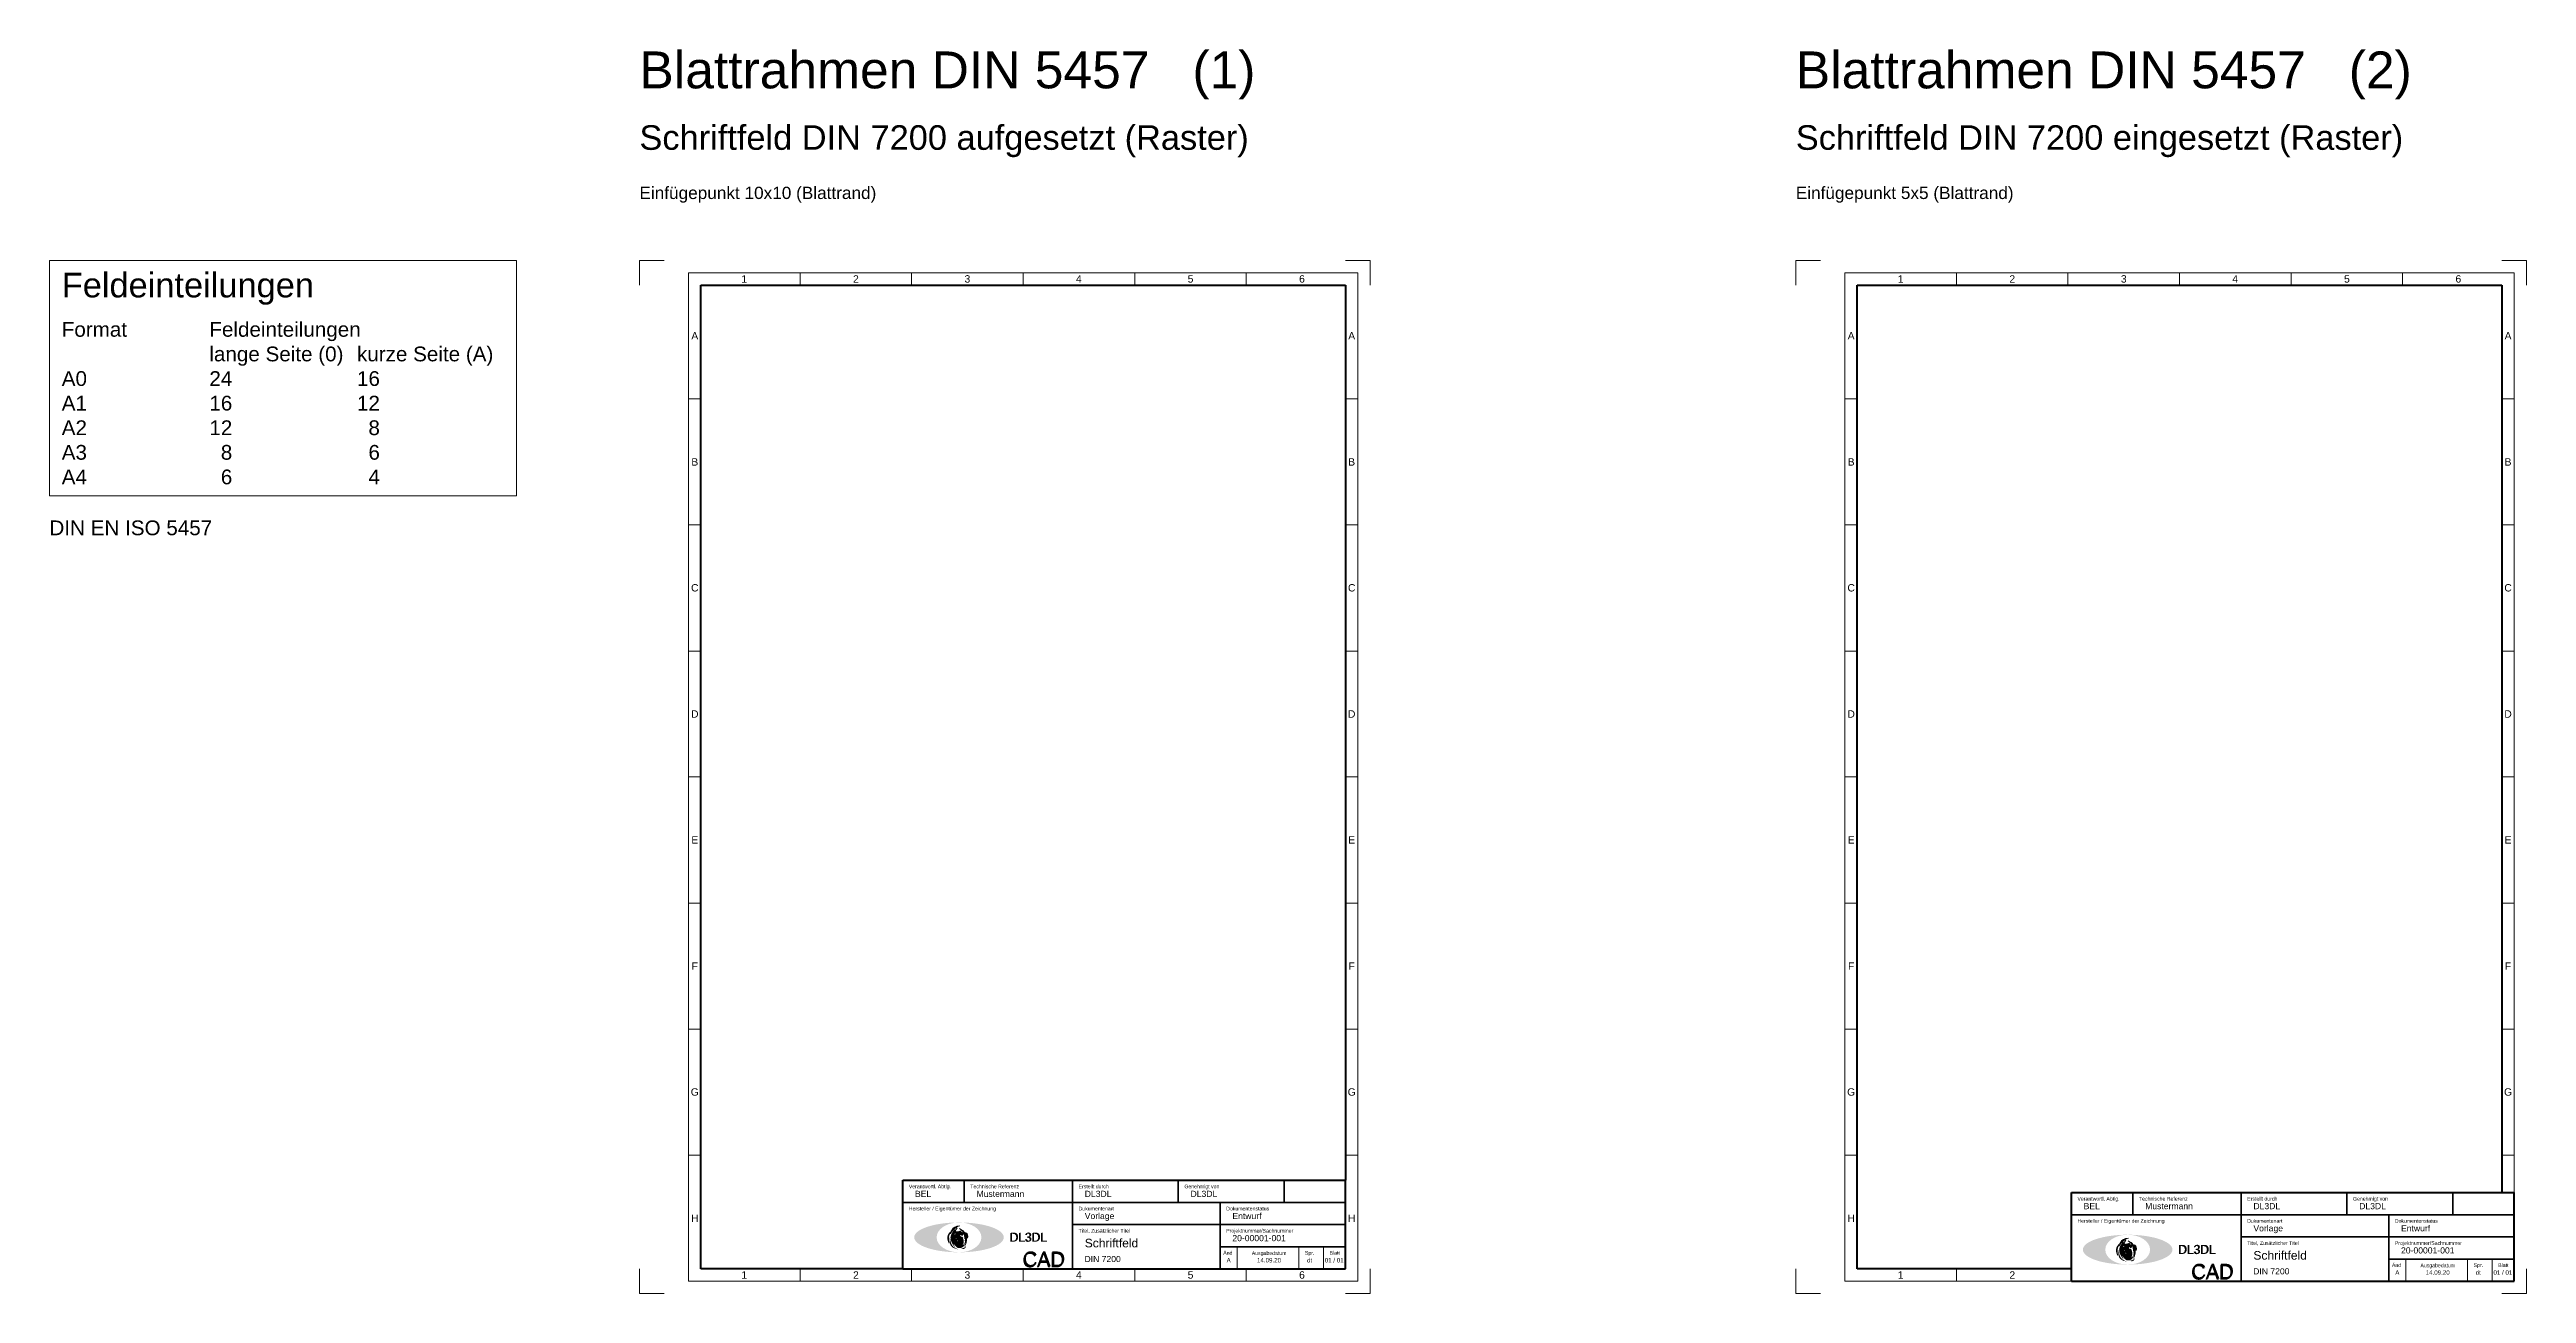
# Model space of a CAD drawing. Header units: millimetres. Extents: x 633 to 4785, y -1154 to 2521.
# Drawn here: x 633 to 1639, y -200 to 306 of the extents above; entities that cross this region are included whole.
import ezdxf
from ezdxf.enums import TextEntityAlignment as Align

# ---------------------------------------------------------------- set-up
doc = ezdxf.new("R2010")
doc.units = ezdxf.units.MM
doc.header["$LTSCALE"] = 5
doc.linetypes.add('AUSGEZOGEN', pattern=[0])
for name, color, linetype, lineweight, true_color in [('_Blattschnitt', 1, 'Continuous', 5, 0xff0000), ('_Legende', 7, 'Continuous', 5, 0x000000), ('_PK_0.18mm', 4, 'Continuous', 18, 0x00ffff), ('_PK_0.35mm', 4, 'Continuous', 35, 0x00ffff), ('_PK_0.70mm', 30, 'Continuous', 70, 0xff7f00), ('_PK_Text_ausgefüllt', 3, 'Continuous', 5, 0x00ff00), ('_PK_Text_Vorgabe', 1, 'Continuous', 5, 0xff0000), ('_Raster_0.18mm', 94, 'Continuous', 18, 0x008000), ('_Raster_1.00mm', 5, 'Continuous', 100, 0x0000ff), ('_Raster_Einteilung', 7, 'Continuous', 18, 0x000000), ('_Raster_txt', 7, 'Continuous', 5, 0x000000), ('pfoenix', 5, 'Continuous', 5, 0x0000ff)]:
    doc.layers.add(name, color=color, linetype=linetype, lineweight=lineweight, true_color=true_color)
for name, color, linetype, true_color in [('Logo', 5, 'Continuous', 0x0000ff), ('Logo Text', 1, 'Continuous', 0xff0000), ('Logo_a', 1, 'Continuous', 0xff0000), ('Logo_b', 30, 'Continuous', 0xff7f00), ('Logo_c', 12, 'Continuous', 0xaa0000)]:
    doc.layers.add(name, color=color, linetype=linetype, true_color=true_color)
doc.styles.add('textstyle1005', font='')
doc.styles.add('textstyle1006', font='')
doc.styles.add('textstyle1019', font='')
doc.styles.add('textstyle1020', font='')
doc.styles.add('textstyle1029', font='')
doc.styles.add('textstyle1030', font='')
doc.styles.add('textstyle1042', font='')
doc.styles.add('textstyle1043', font='')
doc.styles.add('textstyle1052', font='')
doc.styles.add('textstyle1053', font='')
doc.styles.add('textstyle1062', font='')
doc.styles.add('textstyle1063', font='')
doc.styles.add('textstyle1072', font='')
doc.styles.add('textstyle1073', font='')
doc.styles.add('textstyle1082', font='')
doc.styles.add('textstyle1083', font='')
doc.styles.add('textstyle1092', font='')
doc.styles.add('textstyle1093', font='')
doc.styles.add('textstyle1121', font='')
doc.styles.add('textstyle1122', font='')
doc.styles.add('textstyle1123', font='')
doc.styles.add('textstyle1124', font='')
doc.styles.add('textstyle1125', font='')
doc.styles.add('textstyle1126', font='')
doc.styles.add('textstyle1127', font='')
doc.styles.add('textstyle1128', font='')
doc.styles.add('textstyle1129', font='')
doc.styles.add('textstyle1130', font='')
doc.styles.add('textstyle1131', font='')
doc.styles.add('textstyle1132', font='')
doc.styles.add('textstyle1133', font='')
doc.styles.add('textstyle1134', font='')
doc.styles.add('textstyle1135', font='')
doc.styles.add('textstyle1136', font='')
doc.styles.add('textstyle1137', font='')
doc.styles.add('textstyle1138', font='')
doc.styles.add('textstyle1139', font='')
doc.styles.add('textstyle1140', font='')
doc.styles.add('textstyle213', font='')
doc.styles.add('textstyle216', font='')
doc.styles.add('textstyle219', font='')
doc.styles.add('textstyle222', font='')
doc.styles.add('textstyle225', font='')
doc.styles.add('textstyle228', font='')
doc.styles.add('textstyle231', font='')
doc.styles.add('textstyle234', font='')
doc.styles.add('textstyle237', font='')
doc.styles.add('textstyle240', font='')
doc.styles.add('textstyle600', font='')
doc.styles.add('textstyle605', font='')
doc.styles.add('textstyle608', font='')
doc.styles.add('textstyle611', font='')
doc.styles.add('textstyle614', font='')
doc.styles.add('textstyle617', font='')
doc.styles.add('textstyle620', font='')
doc.styles.add('textstyle623', font='')
doc.styles.add('textstyle640', font='')
doc.styles.add('textstyle645', font='')
doc.styles.add('textstyle648', font='')
doc.styles.add('textstyle653', font='')
doc.styles.add('textstyle654', font='')
doc.styles.add('textstyle663', font='')
doc.styles.add('textstyle664', font='')
doc.styles.add('textstyle688', font='')
doc.styles.add('textstyle689', font='')
doc.styles.add('textstyle692', font='')
doc.styles.add('textstyle694', font='')
doc.styles.add('textstyle695', font='')
doc.styles.add('textstyle696', font='')
doc.styles.add('textstyle724', font='')
doc.styles.add('textstyle725', font='')
doc.styles.add('textstyle726', font='')
doc.styles.add('textstyle727', font='')
doc.styles.add('textstyle728', font='')
doc.styles.add('textstyle729', font='')
doc.styles.add('textstyle730', font='')
doc.styles.add('textstyle731', font='')
doc.styles.add('textstyle732', font='')
doc.styles.add('textstyle733', font='')
doc.styles.add('textstyle734', font='')
doc.styles.add('textstyle735', font='')
doc.styles.add('textstyle736', font='')
doc.styles.add('textstyle737', font='')
doc.styles.add('textstyle738', font='')
doc.styles.add('textstyle739', font='')
doc.styles.add('textstyle740', font='')
doc.styles.add('textstyle741', font='')
doc.styles.add('textstyle742', font='')
doc.styles.add('textstyle743', font='')
doc.styles.add('textstyle744', font='')
doc.styles.add('textstyle745', font='')
doc.styles.add('textstyle746', font='')
doc.styles.add('textstyle747', font='')
doc.styles.add('textstyle748', font='')
doc.styles.add('textstyle749', font='')
doc.styles.add('textstyle750', font='')
doc.styles.add('textstyle751', font='')
doc.styles.add('textstyle752', font='')
doc.styles.add('textstyle753', font='')
doc.styles.add('textstyle754', font='')
doc.styles.add('textstyle779', font='')
doc.styles.add('textstyle780', font='')
doc.styles.add('textstyle791', font='')
doc.styles.add('textstyle792', font='')
doc.styles.add('textstyle801', font='')
doc.styles.add('textstyle802', font='')
doc.styles.add('textstyle813', font='')
doc.styles.add('textstyle814', font='')
doc.styles.add('textstyle824', font='')
doc.styles.add('textstyle825', font='')
doc.styles.add('textstyle837', font='')
doc.styles.add('textstyle838', font='')
doc.styles.add('textstyle857', font='')
doc.styles.add('textstyle858', font='')
doc.styles.add('textstyle869', font='')
doc.styles.add('textstyle870', font='')
doc.styles.add('textstyle881', font='')
doc.styles.add('textstyle882', font='')
doc.styles.add('textstyle887', font='')
doc.styles.add('textstyle888', font='')
doc.styles.add('textstyle897', font='')
doc.styles.add('textstyle898', font='')
doc.styles.add('textstyle907', font='')
doc.styles.add('textstyle908', font='')
doc.styles.add('textstyle917', font='')
doc.styles.add('textstyle918', font='')
doc.styles.add('textstyle927', font='')
doc.styles.add('textstyle928', font='')
doc.styles.add('textstyle937', font='')
doc.styles.add('textstyle938', font='')
doc.styles.add('textstyle951', font='')
doc.styles.add('textstyle952', font='')
doc.styles.add('textstyle971', font='')
doc.styles.add('textstyle972', font='')
doc.styles.add('textstyle984', font='')
doc.styles.add('textstyle985', font='')
doc.styles.add('textstyle995', font='')
doc.styles.add('textstyle996', font='')
doc.styles.get('textstyle1005').set_extended_font_data('Arial')
doc.styles.get('textstyle1006').set_extended_font_data('Arial')
doc.styles.get('textstyle1019').set_extended_font_data('URW Chancery L')
doc.styles.get('textstyle1020').set_extended_font_data('URW Chancery L')
doc.styles.get('textstyle1029').set_extended_font_data('URW Chancery L')
doc.styles.get('textstyle1030').set_extended_font_data('URW Chancery L')
doc.styles.get('textstyle1042').set_extended_font_data('Arial')
doc.styles.get('textstyle1043').set_extended_font_data('Arial')
doc.styles.get('textstyle1052').set_extended_font_data('Arial')
doc.styles.get('textstyle1053').set_extended_font_data('Arial')
doc.styles.get('textstyle1062').set_extended_font_data('Arial')
doc.styles.get('textstyle1063').set_extended_font_data('Arial')
doc.styles.get('textstyle1072').set_extended_font_data('Arial')
doc.styles.get('textstyle1073').set_extended_font_data('Arial')
doc.styles.get('textstyle1082').set_extended_font_data('Arial')
doc.styles.get('textstyle1083').set_extended_font_data('Arial')
doc.styles.get('textstyle1092').set_extended_font_data('Arial')
doc.styles.get('textstyle1093').set_extended_font_data('Arial')
doc.styles.get('textstyle1121').set_extended_font_data('Arial')
doc.styles.get('textstyle1122').set_extended_font_data('Arial')
doc.styles.get('textstyle1123').set_extended_font_data('Arial')
doc.styles.get('textstyle1124').set_extended_font_data('Arial')
doc.styles.get('textstyle1125').set_extended_font_data('Arial')
doc.styles.get('textstyle1126').set_extended_font_data('Arial')
doc.styles.get('textstyle1127').set_extended_font_data('Arial')
doc.styles.get('textstyle1128').set_extended_font_data('Arial')
doc.styles.get('textstyle1129').set_extended_font_data('Arial')
doc.styles.get('textstyle1130').set_extended_font_data('Arial')
doc.styles.get('textstyle1131').set_extended_font_data('Arial')
doc.styles.get('textstyle1132').set_extended_font_data('Arial')
doc.styles.get('textstyle1133').set_extended_font_data('Arial')
doc.styles.get('textstyle1134').set_extended_font_data('Arial')
doc.styles.get('textstyle1135').set_extended_font_data('Arial')
doc.styles.get('textstyle1136').set_extended_font_data('Arial')
doc.styles.get('textstyle1137').set_extended_font_data('Arial')
doc.styles.get('textstyle1138').set_extended_font_data('Arial')
doc.styles.get('textstyle1139').set_extended_font_data('Arial')
doc.styles.get('textstyle1140').set_extended_font_data('Arial')
doc.styles.get('textstyle213').set_extended_font_data('Arial')
doc.styles.get('textstyle216').set_extended_font_data('Arial')
doc.styles.get('textstyle219').set_extended_font_data('Arial')
doc.styles.get('textstyle222').set_extended_font_data('Arial')
doc.styles.get('textstyle225').set_extended_font_data('Arial')
doc.styles.get('textstyle228').set_extended_font_data('Arial')
doc.styles.get('textstyle231').set_extended_font_data('Arial')
doc.styles.get('textstyle234').set_extended_font_data('Arial')
doc.styles.get('textstyle237').set_extended_font_data('Arial')
doc.styles.get('textstyle240').set_extended_font_data('Arial')
doc.styles.get('textstyle600').set_extended_font_data('Arial')
doc.styles.get('textstyle605').set_extended_font_data('Arial')
doc.styles.get('textstyle608').set_extended_font_data('Arial')
doc.styles.get('textstyle611').set_extended_font_data('Arial')
doc.styles.get('textstyle614').set_extended_font_data('Arial')
doc.styles.get('textstyle617').set_extended_font_data('Arial')
doc.styles.get('textstyle620').set_extended_font_data('Arial')
doc.styles.get('textstyle623').set_extended_font_data('Arial')
doc.styles.get('textstyle640').set_extended_font_data('Arial')
doc.styles.get('textstyle645').set_extended_font_data('Arial')
doc.styles.get('textstyle648').set_extended_font_data('Arial')
doc.styles.get('textstyle653').set_extended_font_data('URW Chancery L')
doc.styles.get('textstyle654').set_extended_font_data('URW Chancery L')
doc.styles.get('textstyle663').set_extended_font_data('URW Chancery L')
doc.styles.get('textstyle664').set_extended_font_data('URW Chancery L')
doc.styles.get('textstyle688').set_extended_font_data('Arial')
doc.styles.get('textstyle689').set_extended_font_data('Arial')
doc.styles.get('textstyle692').set_extended_font_data('Arial')
doc.styles.get('textstyle694').set_extended_font_data('Arial')
doc.styles.get('textstyle695').set_extended_font_data('Arial')
doc.styles.get('textstyle696').set_extended_font_data('Arial')
doc.styles.get('textstyle724').set_extended_font_data('Arial')
doc.styles.get('textstyle725').set_extended_font_data('Arial')
doc.styles.get('textstyle726').set_extended_font_data('Arial')
doc.styles.get('textstyle727').set_extended_font_data('Arial')
doc.styles.get('textstyle728').set_extended_font_data('Arial')
doc.styles.get('textstyle729').set_extended_font_data('Arial')
doc.styles.get('textstyle730').set_extended_font_data('Arial')
doc.styles.get('textstyle731').set_extended_font_data('Arial')
doc.styles.get('textstyle732').set_extended_font_data('Arial')
doc.styles.get('textstyle733').set_extended_font_data('Arial')
doc.styles.get('textstyle734').set_extended_font_data('Arial')
doc.styles.get('textstyle735').set_extended_font_data('Arial')
doc.styles.get('textstyle736').set_extended_font_data('Arial')
doc.styles.get('textstyle737').set_extended_font_data('Arial')
doc.styles.get('textstyle738').set_extended_font_data('Arial')
doc.styles.get('textstyle739').set_extended_font_data('Arial')
doc.styles.get('textstyle740').set_extended_font_data('Arial')
doc.styles.get('textstyle741').set_extended_font_data('Arial')
doc.styles.get('textstyle742').set_extended_font_data('Arial')
doc.styles.get('textstyle743').set_extended_font_data('Arial')
doc.styles.get('textstyle744').set_extended_font_data('Arial')
doc.styles.get('textstyle745').set_extended_font_data('Arial')
doc.styles.get('textstyle746').set_extended_font_data('Arial')
doc.styles.get('textstyle747').set_extended_font_data('Arial')
doc.styles.get('textstyle748').set_extended_font_data('Arial')
doc.styles.get('textstyle749').set_extended_font_data('Arial')
doc.styles.get('textstyle750').set_extended_font_data('Arial')
doc.styles.get('textstyle751').set_extended_font_data('Arial')
doc.styles.get('textstyle752').set_extended_font_data('Arial')
doc.styles.get('textstyle753').set_extended_font_data('Arial')
doc.styles.get('textstyle754').set_extended_font_data('Arial')
doc.styles.get('textstyle779').set_extended_font_data('Arial')
doc.styles.get('textstyle780').set_extended_font_data('Arial')
doc.styles.get('textstyle791').set_extended_font_data('Arial')
doc.styles.get('textstyle792').set_extended_font_data('Arial')
doc.styles.get('textstyle801').set_extended_font_data('Arial')
doc.styles.get('textstyle802').set_extended_font_data('Arial')
doc.styles.get('textstyle813').set_extended_font_data('Arial')
doc.styles.get('textstyle814').set_extended_font_data('Arial')
doc.styles.get('textstyle824').set_extended_font_data('Arial')
doc.styles.get('textstyle825').set_extended_font_data('Arial')
doc.styles.get('textstyle837').set_extended_font_data('Arial')
doc.styles.get('textstyle838').set_extended_font_data('Arial')
doc.styles.get('textstyle857').set_extended_font_data('Arial')
doc.styles.get('textstyle858').set_extended_font_data('Arial')
doc.styles.get('textstyle869').set_extended_font_data('Arial')
doc.styles.get('textstyle870').set_extended_font_data('Arial')
doc.styles.get('textstyle881').set_extended_font_data('Arial')
doc.styles.get('textstyle882').set_extended_font_data('Arial')
doc.styles.get('textstyle887').set_extended_font_data('Arial')
doc.styles.get('textstyle888').set_extended_font_data('Arial')
doc.styles.get('textstyle897').set_extended_font_data('Arial')
doc.styles.get('textstyle898').set_extended_font_data('Arial')
doc.styles.get('textstyle907').set_extended_font_data('Arial')
doc.styles.get('textstyle908').set_extended_font_data('Arial')
doc.styles.get('textstyle917').set_extended_font_data('Arial')
doc.styles.get('textstyle918').set_extended_font_data('Arial')
doc.styles.get('textstyle927').set_extended_font_data('Arial')
doc.styles.get('textstyle928').set_extended_font_data('Arial')
doc.styles.get('textstyle937').set_extended_font_data('Arial')
doc.styles.get('textstyle938').set_extended_font_data('Arial')
doc.styles.get('textstyle951').set_extended_font_data('Arial')
doc.styles.get('textstyle952').set_extended_font_data('Arial')
doc.styles.get('textstyle971').set_extended_font_data('Arial')
doc.styles.get('textstyle972').set_extended_font_data('Arial')
doc.styles.get('textstyle984').set_extended_font_data('Arial')
doc.styles.get('textstyle985').set_extended_font_data('Arial')
doc.styles.get('textstyle995').set_extended_font_data('Arial')
doc.styles.get('textstyle996').set_extended_font_data('Arial')

msp = doc.modelspace()

# ---------------------------------------------------------------- texts
at = {"layer": '_Legende', "attachment_point": 1}
for s, insert, char_height, style in [('Blattrahmen DIN 5457   (1)', (872.4, 305.3), 15, 'textstyle695'), ('Blattrahmen DIN 5457   (2)', (1342.4, 305.3), 15, 'textstyle696'), ('Schriftfeld DIN 7200 aufgesetzt (Raster)', (872.4, 275.3), 10, 'textstyle688'), ('Schriftfeld DIN 7200 eingesetzt (Raster)', (1342.4, 275.3), 10, 'textstyle689'), ('Einfügepunkt 10x10 (Blattrand)', (872.4, 250.3), 5, 'textstyle692'), ('Einfügepunkt 5x5 (Blattrand)', (1342.4, 250.3), 5, 'textstyle694'), ('Feldeinteilungen', (637.6, 215.3), 10, 'textstyle600'), ('Format', (637.6, 195.3), 6, 'textstyle605'), ('Feldeinteilungen', (697.6, 195.3), 6, 'textstyle611'), ('lange Seite (0)', (697.6, 185.3), 6, 'textstyle645'), ('kurze Seite (A)', (757.6, 185.3), 6, 'textstyle648'), ('A0', (637.6, 175.3), 6, 'textstyle608'), ('24', (697.6, 175.3), 6, 'textstyle213'), ('16', (757.6, 175.3), 6, 'textstyle216'), ('A1', (637.6, 165.3), 6, 'textstyle614'), ('16', (697.6, 165.3), 6, 'textstyle219'), ('12', (757.6, 165.3), 6, 'textstyle222'), ('A2', (637.6, 155.3), 6, 'textstyle617'), ('12', (697.6, 155.3), 6, 'textstyle225'), ('  8', (757.6, 155.3), 6, 'textstyle228'), ('A4', (637.6, 135.3), 6, 'textstyle623'), ('  6', (697.6, 135.3), 6, 'textstyle237'), ('  4', (757.6, 135.3), 6, 'textstyle240'), ('DIN EN ISO 5457', (632.6, 114.6), 6, 'textstyle640')]:
    msp.add_mtext(s, dxfattribs=dict(at, insert=insert, char_height=char_height, style=style))
at = {"layer": '_Legende', "color": 1, "true_color": 0xff0000, "char_height": 6, "attachment_point": 1}
for s, insert, style in [('A3', (637.6, 145.3), 'textstyle620'), ('  8', (697.6, 145.3), 'textstyle231'), ('  6', (757.6, 145.3), 'textstyle234')]:
    msp.add_mtext(s, dxfattribs=dict(at, insert=insert, style=style))
at = {"layer": '_PK_Text_ausgefüllt', "linetype": 'AUSGEZOGEN', "lineweight": 5}
for s, height, style, p in [('BEL', 2.5, 'textstyle1062', (984.4, -159.2)), ('Mustermann', 2.5, 'textstyle1072', (1009.4, -159.2)), ('DL3DL', 2.5, 'textstyle1042', (1053.4, -159.2)), ('DL3DL', 2.5, 'textstyle1052', (1096.4, -159.2)), ('Vorlage', 2.5, 'textstyle1092', (1053.4, -168.2)), ('Entwurf', 2.5, 'textstyle1082', (1113.4, -168.2)), ('BEL', 2.5, 'textstyle1063', (1459.4, -164.2)), ('Mustermann', 2.5, 'textstyle1073', (1484.4, -164.2)), ('DL3DL', 2.5, 'textstyle1043', (1528.4, -164.2)), ('DL3DL', 2.5, 'textstyle1053', (1571.4, -164.2)), ('Schriftfeld', 3.5, 'textstyle927', (1053.4, -179.2)), ('20-00001-001', 2.5, 'textstyle917', (1113.4, -177.2)), ('Vorlage', 2.5, 'textstyle1093', (1528.4, -173.2)), ('20-00001-001', 2.5, 'textstyle918', (1588.4, -182.2)), ('Entwurf', 2.5, 'textstyle1083', (1588.4, -173.2)), ('DIN 7200', 2.5, 'textstyle937', (1053.3, -185.7)), ('Schriftfeld', 3.5, 'textstyle928', (1528.4, -184.2)), ('DIN 7200', 2.5, 'textstyle938', (1528.3, -190.7))]:
    msp.add_text(s, height=height, dxfattribs=dict(at, style=style)).set_placement(p, align=Align.MIDDLE_LEFT)
for s, style, p in [('A', 'textstyle907', (1111.9, -186.2)), ('14.09.20', 'textstyle897', (1128.3, -186.2)), ('dt', 'textstyle887', (1144.8, -186.2)), ('01 / 01', 'textstyle1005', (1154.8, -186.2)), ('A', 'textstyle908', (1586.9, -191.2)), ('14.09.20', 'textstyle898', (1603.3, -191.2)), ('dt', 'textstyle888', (1619.8, -191.2)), ('01 / 01', 'textstyle1006', (1629.8, -191.2))]:
    msp.add_text(s, height=1.8, dxfattribs=dict(at, style=style)).set_placement(p, align=Align.MIDDLE_CENTER)
at = {"layer": '_PK_Text_Vorgabe', "linetype": 'AUSGEZOGEN', "lineweight": 5}
for s, style, p in [('Verantwortl. Abtlg.', 'textstyle995', (981.9, -156.2)), ('Technische Referenz', 'textstyle984', (1006.9, -156.2)), ('Erstellt durch', 'textstyle971', (1050.9, -156.2)), ('Genehmigt von', 'textstyle824', (1093.9, -156.2)), ('Verantwortl. Abtlg.', 'textstyle996', (1456.9, -161.2)), ('Technische Referenz', 'textstyle985', (1481.9, -161.2)), ('Erstellt durch', 'textstyle972', (1525.9, -161.2)), ('Genehmigt von', 'textstyle825', (1568.9, -161.2)), ('Hersteller / Eigentümer der Zeichnung', 'textstyle837', (981.9, -165.2)), ('Dukumentenart', 'textstyle951', (1050.9, -165.2)), ('Dokumentenstatus', 'textstyle813', (1110.9, -165.2)), ('Hersteller / Eigentümer der Zeichnung', 'textstyle838', (1456.9, -170.2)), ('Dukumentenart', 'textstyle952', (1525.9, -170.2)), ('Dokumentenstatus', 'textstyle814', (1585.9, -170.2)), ('Titel, Zusätzlicher Titel', 'textstyle801', (1050.9, -174.2)), ('Projektnummer/Sachnummer', 'textstyle881', (1110.9, -174.2)), ('Titel, Zusätzlicher Titel', 'textstyle802', (1525.9, -179.2)), ('Projektnummer/Sachnummer', 'textstyle882', (1585.9, -179.2)), ('Änd', 'textstyle869', (1109.7, -183.2)), ('Ausgabedatum', 'textstyle857', (1121.3, -183.3)), ('Spr.', 'textstyle791', (1142.9, -183.2)), ('Blatt', 'textstyle779', (1152.9, -183.2)), ('Änd', 'textstyle870', (1584.7, -188.2)), ('Ausgabedatum', 'textstyle858', (1596.3, -188.3)), ('Spr.', 'textstyle792', (1617.9, -188.2)), ('Blatt', 'textstyle780', (1627.9, -188.2))]:
    msp.add_text(s, height=1.5, dxfattribs=dict(at, style=style)).set_placement(p, align=Align.MIDDLE_LEFT)
at = {"layer": '_Raster_txt', "char_height": 3, "attachment_point": 5}
for s, insert, style in [('1', (915, 212.8), 'textstyle1121'), ('2', (960.4, 212.8), 'textstyle1122'), ('3', (1005.7, 212.8), 'textstyle1123'), ('4', (1051, 212.8), 'textstyle1124'), ('5', (1096.4, 212.8), 'textstyle1125'), ('6', (1141.7, 212.8), 'textstyle1126'), ('1', (1385, 212.8), 'textstyle1133'), ('2', (1430.4, 212.8), 'textstyle1134'), ('3', (1475.7, 212.8), 'textstyle1135'), ('4', (1521, 212.8), 'textstyle1136'), ('5', (1566.4, 212.8), 'textstyle1137'), ('6', (1611.7, 212.8), 'textstyle1138'), ('A', (894.9, 189.7), 'textstyle724'), ('A', (1161.9, 189.7), 'textstyle732'), ('A', (1364.9, 189.7), 'textstyle740'), ('A', (1631.9, 189.7), 'textstyle748'), ('B', (894.9, 138.4), 'textstyle725'), ('B', (1161.9, 138.4), 'textstyle733'), ('B', (1364.9, 138.4), 'textstyle741'), ('B', (1631.9, 138.4), 'textstyle749'), ('C', (894.9, 87.2), 'textstyle726'), ('C', (1161.9, 87.2), 'textstyle734'), ('C', (1364.9, 87.2), 'textstyle742'), ('C', (1631.9, 87.2), 'textstyle750'), ('D', (894.9, 35.9), 'textstyle727'), ('D', (1161.9, 35.9), 'textstyle735'), ('D', (1364.9, 35.9), 'textstyle743'), ('D', (1631.9, 35.9), 'textstyle751'), ('E', (894.9, -15.3), 'textstyle728'), ('E', (1161.9, -15.3), 'textstyle736'), ('E', (1364.9, -15.3), 'textstyle744'), ('E', (1631.9, -15.3), 'textstyle752'), ('F', (894.9, -66.6), 'textstyle729'), ('F', (1161.9, -66.6), 'textstyle737'), ('F', (1364.9, -66.6), 'textstyle745'), ('F', (1631.9, -66.6), 'textstyle753'), ('G', (894.9, -117.8), 'textstyle730'), ('G', (1161.9, -117.8), 'textstyle738'), ('G', (1364.9, -117.8), 'textstyle746'), ('G', (1631.9, -117.8), 'textstyle754'), ('H', (894.9, -169.1), 'textstyle731'), ('H', (1161.9, -169.1), 'textstyle739'), ('H', (1364.9, -169.1), 'textstyle747'), ('1', (915, -192.2), 'textstyle1127'), ('2', (960.4, -192.2), 'textstyle1128'), ('3', (1005.7, -192.2), 'textstyle1129'), ('4', (1051, -192.2), 'textstyle1130'), ('5', (1096.4, -192.2), 'textstyle1131'), ('6', (1141.7, -192.2), 'textstyle1132'), ('1', (1385, -192.2), 'textstyle1139'), ('2', (1430.4, -192.2), 'textstyle1140')]:
    msp.add_mtext(s, dxfattribs=dict(at, insert=insert, style=style))
at = {"layer": 'Logo', "attachment_point": 5}
for s, insert, char_height, style in [('DL3DL\\P', (1030.3, -176.9), 3.64, 'textstyle653'), ('DL3DL\\P', (1505.3, -181.9), 3.64, 'textstyle654'), ('CAD\\P', (1036.6, -186.1), 6.07, 'textstyle1019'), ('CAD\\P', (1511.6, -191.1), 6.07, 'textstyle1020')]:
    msp.add_mtext(s, dxfattribs=dict(at, insert=insert, char_height=char_height, style=style))
at = {"layer": 'Logo Text', "attachment_point": 5}
for s, insert, char_height, style in [('DL3DL\\P', (1030.6, -176.8), 3.64, 'textstyle663'), ('DL3DL\\P', (1505.6, -181.8), 3.64, 'textstyle664'), ('CAD\\P', (1036.9, -185.7), 6.07, 'textstyle1029'), ('CAD\\P', (1511.9, -190.7), 6.07, 'textstyle1030')]:
    msp.add_mtext(s, dxfattribs=dict(at, insert=insert, char_height=char_height, style=style))

# ---------------------------------------------------------------- hatches: boundary and pattern name
at = {"layer": 'Logo_a'}
h = msp.add_hatch(color=256, dxfattribs=at)
edge = h.paths.add_edge_path()
edge.add_ellipse((1002.3, -176.9), major_axis=(15.2, 0), ratio=0.4, start_angle=0, end_angle=360)
edge = h.paths.add_edge_path()
edge.add_ellipse((1002.3, -176.9), major_axis=(12.1, 0), ratio=0.5, start_angle=0, end_angle=360)
h = msp.add_hatch(color=256, dxfattribs=at)
edge = h.paths.add_edge_path()
edge.add_ellipse((1477.3, -181.9), major_axis=(15.2, 0), ratio=0.4, start_angle=0, end_angle=360)
edge = h.paths.add_edge_path()
edge.add_ellipse((1477.3, -181.9), major_axis=(12.1, 0), ratio=0.5, start_angle=0, end_angle=360)
at = {"layer": 'Logo_b'}
h = msp.add_hatch(color=256, dxfattribs=at)
edge = h.paths.add_edge_path()
edge.add_ellipse((1002.3, -176.9), major_axis=(12.1, 0), ratio=0.5, start_angle=0, end_angle=360)
edge = h.paths.add_edge_path()
edge.add_ellipse((1002.3, -176.9), major_axis=(9.1, 0), ratio=0.666667, start_angle=0, end_angle=360)
h = msp.add_hatch(color=256, dxfattribs=at)
edge = h.paths.add_edge_path()
edge.add_ellipse((1477.3, -181.9), major_axis=(12.1, 0), ratio=0.5, start_angle=0, end_angle=360)
edge = h.paths.add_edge_path()
edge.add_ellipse((1477.3, -181.9), major_axis=(9.1, 0), ratio=0.666667, start_angle=0, end_angle=360)
at = {"layer": 'Logo_c'}
h = msp.add_hatch(color=256, dxfattribs=at)
edge = h.paths.add_edge_path()
edge.add_ellipse((1002.3, -176.9), major_axis=(15.2, 0), ratio=0.4, start_angle=0, end_angle=360)
edge = h.paths.add_edge_path()
edge.add_ellipse((1002.3, -176.9), major_axis=(18.2, 0), ratio=0.333333, start_angle=0, end_angle=360)
h = msp.add_hatch(color=256, dxfattribs=at)
edge = h.paths.add_edge_path()
edge.add_ellipse((1477.3, -181.9), major_axis=(15.2, 0), ratio=0.4, start_angle=0, end_angle=360)
edge = h.paths.add_edge_path()
edge.add_ellipse((1477.3, -181.9), major_axis=(18.2, 0), ratio=0.333333, start_angle=0, end_angle=360)
at = {"layer": 'pfoenix'}
h = msp.add_hatch(color=256, dxfattribs=at)
edge = h.paths.add_edge_path()
edge.add_spline(control_points=[(998.8, -174.8), (997.1, -176.4), (997.9, -179.1), (998.3, -179.2)], knot_values=[0, 0, 0, 0, 1, 1, 1, 1], degree=3, periodic=0)
edge.add_spline(control_points=[(998.3, -179.2), (998.2, -179.2), (997.4, -176.5), (998.8, -174.8)], knot_values=[0, 0, 0, 0, 1, 1, 1, 1], degree=3, periodic=0)
h = msp.add_hatch(color=256, dxfattribs=at)
edge = h.paths.add_edge_path()
edge.add_spline(control_points=[(1001.1, -177.7), (1001.5, -178), (1001.2, -178.4), (1001.2, -178.4), (1001.2, -178.4), (1001.3, -178.7), (1002, -178.7), (1001.9, -178.1), (1001.7, -177.7), (1001.2, -177.1), (1000.8, -176.8), (1000.6, -176.3), (1000.9, -175.8), (1001.4, -175.4), (1001.5, -175.3), (1001.5, -175.1), (1001.2, -175.1), (1000.9, -175.2), (1000.7, -175.1), (1000.7, -174.7), (1001.1, -174.5), (1001.1, -174.5), (1001.1, -174.5), (1001, -174.7), (1000.8, -174.8), (1001, -174.9), (1001.4, -174.8), (1001.8, -174.6), (1002.7, -174.4), (1003, -174.4), (1003, -174.5), (1003.1, -174.8), (1003, -175), (1003.4, -174.9), (1003.7, -175.1), (1003.9, -175.3), (1003.9, -175.7), (1003.6, -176.1), (1003.5, -176.2), (1003.5, -176.2), (1003.4, -176), (1003.4, -175.7), (1003.1, -175.7), (1002.8, -175.7), (1002.6, -176.1), (1002.6, -176.5), (1002.9, -176.6), (1003.6, -176.8), (1003.9, -177.2)], knot_values=[0, 0, 0, 0, 1, 2, 3, 4, 5, 6, 7, 8, 9, 10, 11, 12, 13, 14, 15, 16, 17, 18, 19, 20, 21, 22, 23, 24, 25, 26, 27, 28, 29, 30, 31, 32, 33, 34, 35, 36, 37, 38, 39, 40, 41, 42, 43, 44, 45, 46, 46, 46, 46], degree=3, periodic=0)
edge.add_spline(control_points=[(1003.9, -177.2), (1004.1, -177.7), (1004.3, -178.4), (1004.2, -179), (1004, -179.7), (1003.8, -180), (1003.8, -180), (1004.5, -179.6), (1004.7, -178.8), (1004.7, -178.3), (1004.6, -178.1), (1004.8, -178.5), (1004.9, -179.2), (1004.7, -179.6), (1004.1, -180.7), (1003.5, -181.1), (1002.8, -181.3), (1002, -181.3), (1001.5, -181), (1001.5, -181), (1001.5, -181)], knot_values=[0, 0, 0, 0, 1, 2, 3, 4, 5, 6, 7, 8, 9, 10, 11, 12, 13, 14, 15, 16, 17, 18, 18, 18, 18], degree=3, periodic=0)
edge.add_spline(control_points=[(1001.5, -181), (1001.5, -181), (1001.4, -181.1), (997.4, -176.4), (1001.6, -173)], knot_values=[0, 0, 0, 0, 1, 2, 2, 2, 2], degree=3, periodic=0)
edge.add_spline(control_points=[(1001.6, -173), (999.7, -175.4), (1001.1, -177.7), (1001.1, -177.7), (1001.1, -177.7), (1001.1, -177.7), (1001.1, -177.7)], knot_values=[0, 0, 0, 0, 1, 2, 3, 4, 4, 4, 4], degree=3, periodic=0)
h = msp.add_hatch(color=256, dxfattribs=at)
edge = h.paths.add_edge_path()
edge.add_spline(control_points=[(1000.9, -173), (998.9, -177), (1000.8, -181.2), (1000.8, -181.3), (1000.8, -181.3), (997.8, -177), (1000.9, -173), (1000.9, -173), (1000.9, -173)], knot_values=[0, 0, 0, 0, 1, 2, 3, 4, 5, 6, 6, 6, 6], degree=3, periodic=0)
h = msp.add_hatch(color=256, dxfattribs=at)
edge = h.paths.add_edge_path()
edge.add_spline(control_points=[(998.6, -176.5), (998.7, -180.4), (1002.1, -181.8), (1002.1, -181.8), (1002.1, -181.8), (998.3, -180.9), (998.6, -176.5), (998.6, -176.5), (998.6, -176.5)], knot_values=[0, 0, 0, 0, 1, 2, 3, 4, 5, 6, 6, 6, 6], degree=3, periodic=0)
h = msp.add_hatch(color=256, dxfattribs=at)
edge = h.paths.add_edge_path()
edge.add_spline(control_points=[(1002.6, -172.2), (999.9, -172.9), (998.8, -175.5), (998.8, -175.5)], knot_values=[0, 0, 0, 0, 1, 1, 1, 1], degree=3, periodic=0)
edge.add_spline(control_points=[(998.8, -175.5), (998.9, -175.4), (999.2, -172.2), (1002.6, -172.2)], knot_values=[0, 0, 0, 0, 1, 1, 1, 1], degree=3, periodic=0)
h = msp.add_hatch(color=256, dxfattribs=at)
edge = h.paths.add_edge_path()
edge.add_spline(control_points=[(1004.5, -176.2), (1004.6, -176.5), (1004.6, -176.8), (1004.6, -177.2), (1004.6, -177.5), (1004.6, -177.5), (1004.6, -177.5), (1004.8, -177.1), (1004.8, -176.6), (1004.7, -175.6), (1004.4, -174.8), (1004.1, -174.3), (1003.4, -173.8), (1002.5, -173.3), (1002.5, -173.3), (1002.5, -173.3)], knot_values=[0, 0, 0, 0, 1, 2, 3, 4, 5, 6, 7, 8, 9, 10, 11, 12, 13, 13, 13, 13], degree=3, periodic=0)
edge.add_spline(control_points=[(1002.5, -173.3), (1003, -173.6), (1003.3, -174), (1003.7, -174.4), (1004, -174.8), (1004.3, -175.6), (1004.5, -176.2)], knot_values=[0, 0, 0, 0, 1, 2, 3, 4, 4, 4, 4], degree=3, periodic=0)
h = msp.add_hatch(color=256, dxfattribs=at)
edge = h.paths.add_edge_path()
edge.add_spline(control_points=[(1003.2, -181.4), (1003.6, -181.6), (1004.2, -181.6), (1004.6, -181.5), (1004.9, -181.2), (1005.1, -180.7), (1005.1, -180.3), (1005.2, -180.2), (1005.2, -180.2), (1005.2, -180.2), (1005, -180.5), (1004.9, -180.6), (1004.7, -180.9), (1004.4, -181.1), (1004.1, -181.2), (1003.8, -181.3), (1003.4, -181.3), (1003.2, -181.4), (1003.1, -181.3), (1003.1, -181.4), (1003.1, -181.4), (1003.2, -181.4), (1003.2, -181.4), (1003.2, -181.4), (1003.2, -181.4)], knot_values=[0, 0, 0, 0, 1, 2, 3, 4, 5, 6, 7, 8, 9, 10, 11, 12, 13, 14, 15, 16, 17, 18, 19, 20, 21, 22, 22, 22, 22], degree=3, periodic=0)
h = msp.add_hatch(color=256, dxfattribs=at)
edge = h.paths.add_edge_path()
edge.add_spline(control_points=[(1005.4, -178.4), (1005.4, -179), (1005.2, -179.7), (1005, -180.1), (1004.5, -180.6), (1004.2, -180.8), (1004.2, -180.8), (1004.4, -180.5), (1004.7, -180), (1004.8, -179.6), (1004.9, -179.2), (1004.7, -178.2)], knot_values=[0, 0, 0, 0, 1, 2, 3, 4, 5, 6, 7, 8, 9, 9, 9, 9], degree=3, periodic=0)
edge.add_spline(control_points=[(1004.7, -178.2), (1004.9, -178.1), (1005, -177.8), (1005, -176.9), (1005, -176.1), (1004.9, -175.7), (1004.7, -174.8), (1004.5, -174.7), (1005, -175.3), (1005.1, -175.7), (1005.3, -176.3), (1005.4, -176.9), (1005.4, -177.7), (1005.4, -178.4)], knot_values=[0, 0, 0, 0, 1, 2, 3, 4, 5, 6, 7, 8, 9, 10, 11, 11, 11, 11], degree=3, periodic=0)
h = msp.add_hatch(color=256, dxfattribs=at)
edge = h.paths.add_edge_path()
edge.add_spline(control_points=[(1005.8, -177.2), (1005.8, -176.7), (1005.7, -176.3), (1005.6, -175.9), (1005.4, -175.5), (1005.1, -175), (1005.1, -175), (1005.1, -175)], knot_values=[0, 0, 0, 0, 1, 2, 3, 4, 5, 5, 5, 5], degree=3, periodic=0)
edge.add_spline(control_points=[(1005.1, -175), (1005.9, -175.5), (1005.8, -177.2), (1005.8, -177.2), (1005.8, -177.2)], knot_values=[0, 0, 0, 0, 1, 2, 2, 2, 2], degree=3, periodic=0)
h = msp.add_hatch(color=256, dxfattribs=at)
edge = h.paths.add_edge_path()
edge.add_spline(control_points=[(1473.8, -179.8), (1472.1, -181.4), (1472.9, -184.1), (1473.3, -184.2)], knot_values=[0, 0, 0, 0, 1, 1, 1, 1], degree=3, periodic=0)
edge.add_spline(control_points=[(1473.3, -184.2), (1473.2, -184.2), (1472.4, -181.5), (1473.8, -179.8)], knot_values=[0, 0, 0, 0, 1, 1, 1, 1], degree=3, periodic=0)
h = msp.add_hatch(color=256, dxfattribs=at)
edge = h.paths.add_edge_path()
edge.add_spline(control_points=[(1476.1, -182.7), (1476.5, -183), (1476.2, -183.4), (1476.2, -183.4), (1476.2, -183.4), (1476.3, -183.7), (1477, -183.7), (1476.9, -183.1), (1476.7, -182.7), (1476.2, -182.1), (1475.8, -181.8), (1475.6, -181.3), (1475.9, -180.8), (1476.4, -180.4), (1476.5, -180.3), (1476.5, -180.1), (1476.2, -180.1), (1475.9, -180.2), (1475.7, -180.1), (1475.7, -179.7), (1476.1, -179.5), (1476.1, -179.5), (1476.1, -179.5), (1476, -179.7), (1475.8, -179.8), (1476, -179.9), (1476.4, -179.8), (1476.8, -179.6), (1477.7, -179.4), (1478, -179.4), (1478, -179.5), (1478.1, -179.8), (1478, -180), (1478.4, -179.9), (1478.7, -180.1), (1478.9, -180.3), (1478.9, -180.7), (1478.6, -181.1), (1478.5, -181.2), (1478.5, -181.2), (1478.4, -181), (1478.4, -180.7), (1478.1, -180.7), (1477.8, -180.7), (1477.6, -181.1), (1477.6, -181.5), (1477.9, -181.6), (1478.6, -181.8), (1478.9, -182.2)], knot_values=[0, 0, 0, 0, 1, 2, 3, 4, 5, 6, 7, 8, 9, 10, 11, 12, 13, 14, 15, 16, 17, 18, 19, 20, 21, 22, 23, 24, 25, 26, 27, 28, 29, 30, 31, 32, 33, 34, 35, 36, 37, 38, 39, 40, 41, 42, 43, 44, 45, 46, 46, 46, 46], degree=3, periodic=0)
edge.add_spline(control_points=[(1478.9, -182.2), (1479.1, -182.7), (1479.3, -183.4), (1479.2, -184), (1479, -184.7), (1478.8, -185), (1478.8, -185), (1479.5, -184.6), (1479.7, -183.8), (1479.7, -183.3), (1479.6, -183.1), (1479.8, -183.5), (1479.9, -184.2), (1479.7, -184.6), (1479.1, -185.7), (1478.5, -186.1), (1477.8, -186.3), (1477, -186.3), (1476.5, -186), (1476.5, -186), (1476.5, -186)], knot_values=[0, 0, 0, 0, 1, 2, 3, 4, 5, 6, 7, 8, 9, 10, 11, 12, 13, 14, 15, 16, 17, 18, 18, 18, 18], degree=3, periodic=0)
edge.add_spline(control_points=[(1476.5, -186), (1476.5, -186), (1476.4, -186.1), (1472.4, -181.4), (1476.6, -178)], knot_values=[0, 0, 0, 0, 1, 2, 2, 2, 2], degree=3, periodic=0)
edge.add_spline(control_points=[(1476.6, -178), (1474.7, -180.4), (1476.1, -182.7), (1476.1, -182.7), (1476.1, -182.7), (1476.1, -182.7), (1476.1, -182.7)], knot_values=[0, 0, 0, 0, 1, 2, 3, 4, 4, 4, 4], degree=3, periodic=0)
h = msp.add_hatch(color=256, dxfattribs=at)
edge = h.paths.add_edge_path()
edge.add_spline(control_points=[(1475.9, -178), (1473.9, -182), (1475.8, -186.2), (1475.8, -186.3), (1475.8, -186.3), (1472.8, -182), (1475.9, -178), (1475.9, -178), (1475.9, -178)], knot_values=[0, 0, 0, 0, 1, 2, 3, 4, 5, 6, 6, 6, 6], degree=3, periodic=0)
h = msp.add_hatch(color=256, dxfattribs=at)
edge = h.paths.add_edge_path()
edge.add_spline(control_points=[(1477.6, -177.2), (1474.9, -177.9), (1473.8, -180.5), (1473.8, -180.5)], knot_values=[0, 0, 0, 0, 1, 1, 1, 1], degree=3, periodic=0)
edge.add_spline(control_points=[(1473.8, -180.5), (1473.9, -180.4), (1474.2, -177.2), (1477.6, -177.2)], knot_values=[0, 0, 0, 0, 1, 1, 1, 1], degree=3, periodic=0)
h = msp.add_hatch(color=256, dxfattribs=at)
edge = h.paths.add_edge_path()
edge.add_spline(control_points=[(1479.5, -181.2), (1479.6, -181.5), (1479.6, -181.8), (1479.6, -182.2), (1479.6, -182.5), (1479.6, -182.5), (1479.6, -182.5), (1479.8, -182.1), (1479.8, -181.6), (1479.7, -180.6), (1479.4, -179.8), (1479.1, -179.3), (1478.4, -178.8), (1477.5, -178.3), (1477.5, -178.3), (1477.5, -178.3)], knot_values=[0, 0, 0, 0, 1, 2, 3, 4, 5, 6, 7, 8, 9, 10, 11, 12, 13, 13, 13, 13], degree=3, periodic=0)
edge.add_spline(control_points=[(1477.5, -178.3), (1478, -178.6), (1478.3, -179), (1478.7, -179.4), (1479, -179.8), (1479.3, -180.6), (1479.5, -181.2)], knot_values=[0, 0, 0, 0, 1, 2, 3, 4, 4, 4, 4], degree=3, periodic=0)
h = msp.add_hatch(color=256, dxfattribs=at)
edge = h.paths.add_edge_path()
edge.add_spline(control_points=[(1480.4, -183.4), (1480.4, -184), (1480.2, -184.7), (1480, -185.1), (1479.5, -185.6), (1479.2, -185.8), (1479.2, -185.8), (1479.4, -185.5), (1479.7, -185), (1479.8, -184.6), (1479.9, -184.2), (1479.7, -183.2)], knot_values=[0, 0, 0, 0, 1, 2, 3, 4, 5, 6, 7, 8, 9, 9, 9, 9], degree=3, periodic=0)
edge.add_spline(control_points=[(1479.7, -183.2), (1479.9, -183.1), (1480, -182.8), (1480, -181.9), (1480, -181.1), (1479.9, -180.7), (1479.7, -179.8), (1479.5, -179.7), (1480, -180.3), (1480.1, -180.7), (1480.3, -181.3), (1480.4, -181.9), (1480.4, -182.7), (1480.4, -183.4)], knot_values=[0, 0, 0, 0, 1, 2, 3, 4, 5, 6, 7, 8, 9, 10, 11, 11, 11, 11], degree=3, periodic=0)
h = msp.add_hatch(color=256, dxfattribs=at)
edge = h.paths.add_edge_path()
edge.add_spline(control_points=[(1480.8, -182.2), (1480.8, -181.7), (1480.7, -181.3), (1480.6, -180.9), (1480.4, -180.5), (1480.1, -180), (1480.1, -180), (1480.1, -180)], knot_values=[0, 0, 0, 0, 1, 2, 3, 4, 5, 5, 5, 5], degree=3, periodic=0)
edge.add_spline(control_points=[(1480.1, -180), (1480.9, -180.5), (1480.8, -182.2), (1480.8, -182.2), (1480.8, -182.2)], knot_values=[0, 0, 0, 0, 1, 2, 2, 2, 2], degree=3, periodic=0)
h = msp.add_hatch(color=256, dxfattribs=at)
edge = h.paths.add_edge_path()
edge.add_spline(control_points=[(1473.6, -181.5), (1473.7, -185.4), (1477.1, -186.8), (1477.1, -186.8), (1477.1, -186.8), (1473.3, -185.9), (1473.6, -181.5), (1473.6, -181.5), (1473.6, -181.5)], knot_values=[0, 0, 0, 0, 1, 2, 3, 4, 5, 6, 6, 6, 6], degree=3, periodic=0)
h = msp.add_hatch(color=256, dxfattribs=at)
edge = h.paths.add_edge_path()
edge.add_spline(control_points=[(1478.2, -186.4), (1478.6, -186.6), (1479.2, -186.6), (1479.6, -186.5), (1479.9, -186.2), (1480.1, -185.7), (1480.1, -185.3), (1480.2, -185.2), (1480.2, -185.2), (1480.2, -185.2), (1480, -185.5), (1479.9, -185.6), (1479.7, -185.9), (1479.4, -186.1), (1479.1, -186.2), (1478.8, -186.3), (1478.4, -186.3), (1478.2, -186.4), (1478.1, -186.3), (1478.1, -186.4), (1478.1, -186.4), (1478.2, -186.4), (1478.2, -186.4), (1478.2, -186.4), (1478.2, -186.4)], knot_values=[0, 0, 0, 0, 1, 2, 3, 4, 5, 6, 7, 8, 9, 10, 11, 12, 13, 14, 15, 16, 17, 18, 19, 20, 21, 22, 22, 22, 22], degree=3, periodic=0)

# ---------------------------------------------------------------- linework, layer by layer
at = {"layer": '_Blattschnitt'}
for p, q in [((872.4, 220.3), (882.4, 220.3)), ((872.4, 220.3), (872.4, 210.3)), ((1169.4, 220.3), (1159.4, 220.3)), ((1169.4, 220.3), (1169.4, 210.3)), ((1342.4, 220.3), (1352.4, 220.3)), ((1342.4, 220.3), (1342.4, 210.3)), ((1639.4, 220.3), (1629.4, 220.3)), ((1639.4, 220.3), (1639.4, 210.3)), ((872.4, -189.7), (872.4, -199.7)), ((1169.4, -199.7), (1169.4, -189.7)), ((1342.4, -189.7), (1342.4, -199.7)), ((1639.4, -199.7), (1639.4, -189.7)), ((872.4, -199.7), (882.4, -199.7)), ((1169.4, -199.7), (1159.4, -199.7)), ((1342.4, -199.7), (1352.4, -199.7)), ((1639.4, -199.7), (1629.4, -199.7))]:
    msp.add_line(p, q, dxfattribs=at)
at = {"layer": '_Legende'}
for p, q in [((637.6, 220.3), (632.6, 220.3)), ((632.6, 220.3), (822.4, 220.3)), ((632.6, 124.6), (632.6, 220.3)), ((822.4, 220.3), (822.4, 124.6)), ((822.4, 124.6), (632.6, 124.6))]:
    msp.add_line(p, q, dxfattribs=at)
at = {"layer": '_PK_0.18mm', "linetype": 'AUSGEZOGEN', "lineweight": 18}
for p, q in [((1115.4, -189.7), (1115.4, -180.7)), ((1140.4, -189.7), (1140.4, -180.7)), ((1150.4, -189.7), (1150.4, -180.7)), ((1590.4, -194.7), (1590.4, -185.7)), ((1615.4, -194.7), (1615.4, -185.7)), ((1625.4, -194.7), (1625.4, -185.7))]:
    msp.add_line(p, q, dxfattribs=at)
at = {"layer": '_PK_0.35mm', "linetype": 'AUSGEZOGEN'}
for p, q in [((1004.4, -162.7), (1004.4, -153.7)), ((1048.4, -189.7), (1048.4, -153.7)), ((1091.4, -162.7), (1091.4, -153.7)), ((1134.4, -162.7), (1134.4, -153.7)), ((1479.4, -167.7), (1479.4, -158.7)), ((1523.4, -194.7), (1523.4, -158.7)), ((1566.4, -167.7), (1566.4, -158.7)), ((1609.4, -167.7), (1609.4, -158.7)), ((979.4, -162.7), (1159.4, -162.7)), ((1108.4, -189.7), (1108.4, -162.7)), ((1454.4, -167.7), (1634.4, -167.7)), ((1583.4, -194.7), (1583.4, -167.7)), ((1048.4, -171.7), (1159.4, -171.7)), ((1108.4, -180.7), (1159.4, -180.7)), ((1523.4, -176.7), (1634.4, -176.7)), ((1583.4, -185.7), (1634.4, -185.7))]:
    msp.add_line(p, q, dxfattribs=at)
at = {"layer": '_PK_0.70mm', "linetype": 'AUSGEZOGEN', "lineweight": 70}
for p, q in [((979.4, -153.7), (1159.4, -153.7)), ((979.4, -189.7), (979.4, -153.7)), ((1159.4, -189.7), (1159.4, -153.7)), ((1454.4, -158.7), (1634.4, -158.7)), ((1454.4, -194.7), (1454.4, -158.7)), ((1634.4, -194.7), (1634.4, -158.7)), ((979.4, -189.7), (1159.4, -189.7)), ((1454.4, -194.7), (1634.4, -194.7))]:
    msp.add_line(p, q, dxfattribs=at)
at = {"layer": '_Raster_0.18mm'}
for p, q in [((892.4, -194.7), (892.4, 215.3)), ((892.4, 215.3), (1164.4, 215.3)), ((1164.4, -194.7), (1164.4, 215.3)), ((1362.4, -194.7), (1362.4, 215.3)), ((1362.4, 215.3), (1634.4, 215.3)), ((1634.4, -158.7), (1634.4, 215.3)), ((892.4, -194.7), (1164.4, -194.7)), ((1362.4, -194.7), (1454.4, -194.7))]:
    msp.add_line(p, q, dxfattribs=at)
at = {"layer": '_Raster_1.00mm'}
for p, q in [((897.4, 210.3), (1159.4, 210.3)), ((897.4, -189.7), (897.4, 210.3)), ((1159.4, 210.3), (1159.4, -153.7)), ((1367.4, 210.3), (1629.4, 210.3)), ((1367.4, -189.7), (1367.4, 210.3)), ((1629.4, 210.3), (1629.4, -158.7)), ((979.4, -189.7), (897.4, -189.7)), ((1454.4, -189.7), (1367.4, -189.7))]:
    msp.add_line(p, q, dxfattribs=at)
at = {"layer": '_Raster_Einteilung'}
for p, q in [((937.7, 215.3), (937.7, 210.3)), ((983, 215.3), (983, 210.3)), ((1028.4, 215.3), (1028.4, 210.3)), ((1073.7, 215.3), (1073.7, 210.3)), ((1119, 215.3), (1119, 210.3)), ((1407.7, 215.3), (1407.7, 210.3)), ((1453, 215.3), (1453, 210.3)), ((1498.4, 215.3), (1498.4, 210.3)), ((1543.7, 215.3), (1543.7, 210.3)), ((1589, 215.3), (1589, 210.3)), ((892.4, 164), (897.4, 164)), ((1159.4, 164), (1164.4, 164)), ((1362.4, 164), (1367.4, 164)), ((1629.4, 164), (1634.4, 164)), ((892.4, 112.8), (897.4, 112.8)), ((1159.4, 112.8), (1164.4, 112.8)), ((1362.4, 112.8), (1367.4, 112.8)), ((1629.4, 112.8), (1634.4, 112.8)), ((892.4, 61.5), (897.4, 61.5)), ((1159.4, 61.5), (1164.4, 61.5)), ((1362.4, 61.5), (1367.4, 61.5)), ((1629.4, 61.5), (1634.4, 61.5)), ((892.4, 10.3), (897.4, 10.3)), ((1159.4, 10.3), (1164.4, 10.3)), ((1362.4, 10.3), (1367.4, 10.3)), ((1629.4, 10.3), (1634.4, 10.3)), ((892.4, -41), (897.4, -41)), ((1159.4, -41), (1164.4, -41)), ((1362.4, -41), (1367.4, -41)), ((1629.4, -41), (1634.4, -41)), ((892.4, -92.2), (897.4, -92.2)), ((1159.4, -92.2), (1164.4, -92.2)), ((1362.4, -92.2), (1367.4, -92.2)), ((1629.4, -92.2), (1634.4, -92.2)), ((892.4, -143.5), (897.4, -143.5)), ((1159.4, -143.5), (1164.4, -143.5)), ((1362.4, -143.5), (1367.4, -143.5)), ((1629.4, -143.5), (1634.4, -143.5)), ((937.7, -189.7), (937.7, -194.7)), ((983, -189.7), (983, -194.7)), ((1028.4, -189.7), (1028.4, -194.7)), ((1073.7, -189.7), (1073.7, -194.7)), ((1119, -189.7), (1119, -194.7)), ((1407.7, -189.7), (1407.7, -194.7))]:
    msp.add_line(p, q, dxfattribs=at)
at = {"layer": 'pfoenix'}
for points in [[(998.8, -174.8), (997.1, -176.4), (997.9, -179.1), (998.3, -179.2)], [(998.8, -174.8), (997.4, -176.5), (998.2, -179.2), (998.3, -179.2)], [(1002.6, -172.2), (999.2, -172.2), (998.9, -175.4), (998.8, -175.5)], [(1002.6, -172.2), (999.9, -172.9), (998.8, -175.5), (998.8, -175.5)], [(1001.6, -173), (999.7, -175.4), (1001.1, -177.7), (1001.1, -177.7), (1001.1, -177.7), (1001.1, -177.7), (1001.1, -177.7)], [(1001.1, -177.7), (1001.5, -178), (1001.2, -178.4), (1001.2, -178.4), (1001.2, -178.4), (1001.3, -178.7), (1002, -178.7), (1001.9, -178.1), (1001.7, -177.7), (1001.2, -177.1), (1000.8, -176.8), (1000.6, -176.3), (1000.9, -175.8), (1001.4, -175.4), (1001.5, -175.3), (1001.5, -175.1), (1001.2, -175.1), (1000.9, -175.2), (1000.7, -175.1), (1000.7, -174.7), (1001.1, -174.5), (1001.1, -174.5), (1001.1, -174.5), (1001, -174.7), (1000.8, -174.8), (1001, -174.9), (1001.4, -174.8), (1001.8, -174.6), (1002.7, -174.4), (1003, -174.4), (1003, -174.5), (1003.1, -174.8), (1003, -175), (1003.4, -174.9), (1003.7, -175.1), (1003.9, -175.3), (1003.9, -175.7), (1003.6, -176.1), (1003.5, -176.2), (1003.5, -176.2), (1003.4, -176), (1003.4, -175.7), (1003.1, -175.7), (1002.8, -175.7), (1002.6, -176.1), (1002.6, -176.5), (1002.9, -176.6), (1003.6, -176.8), (1003.9, -177.2)], [(1002.5, -173.3), (1003, -173.6), (1003.3, -174), (1003.7, -174.4), (1004, -174.8), (1004.3, -175.6), (1004.5, -176.2)], [(1004.5, -176.2), (1004.6, -176.5), (1004.6, -176.8), (1004.6, -177.2), (1004.6, -177.5), (1004.6, -177.5), (1004.6, -177.5), (1004.8, -177.1), (1004.8, -176.6), (1004.7, -175.6), (1004.4, -174.8), (1004.1, -174.3), (1003.4, -173.8), (1002.5, -173.3), (1002.5, -173.3), (1002.5, -173.3)], [(1004.7, -178.2), (1004.9, -178.1), (1005, -177.8), (1005, -176.9), (1005, -176.1), (1004.9, -175.7), (1004.7, -174.8), (1004.5, -174.7), (1005, -175.3), (1005.1, -175.7), (1005.3, -176.3), (1005.4, -176.9), (1005.4, -177.7), (1005.4, -178.4)], [(1005.1, -175), (1005.9, -175.5), (1005.8, -177.2), (1005.8, -177.2), (1005.8, -177.2)], [(1005.8, -177.2), (1005.8, -176.7), (1005.7, -176.3), (1005.6, -175.9), (1005.4, -175.5), (1005.1, -175), (1005.1, -175), (1005.1, -175)], [(1473.8, -179.8), (1472.1, -181.4), (1472.9, -184.1), (1473.3, -184.2)], [(1473.8, -179.8), (1472.4, -181.5), (1473.2, -184.2), (1473.3, -184.2)], [(1477.6, -177.2), (1474.2, -177.2), (1473.9, -180.4), (1473.8, -180.5)], [(1477.6, -177.2), (1474.9, -177.9), (1473.8, -180.5), (1473.8, -180.5)], [(1476.6, -178), (1474.7, -180.4), (1476.1, -182.7), (1476.1, -182.7), (1476.1, -182.7), (1476.1, -182.7), (1476.1, -182.7)], [(1476.1, -182.7), (1476.5, -183), (1476.2, -183.4), (1476.2, -183.4), (1476.2, -183.4), (1476.3, -183.7), (1477, -183.7), (1476.9, -183.1), (1476.7, -182.7), (1476.2, -182.1), (1475.8, -181.8), (1475.6, -181.3), (1475.9, -180.8), (1476.4, -180.4), (1476.5, -180.3), (1476.5, -180.1), (1476.2, -180.1), (1475.9, -180.2), (1475.7, -180.1), (1475.7, -179.7), (1476.1, -179.5), (1476.1, -179.5), (1476.1, -179.5), (1476, -179.7), (1475.8, -179.8), (1476, -179.9), (1476.4, -179.8), (1476.8, -179.6), (1477.7, -179.4), (1478, -179.4), (1478, -179.5), (1478.1, -179.8), (1478, -180), (1478.4, -179.9), (1478.7, -180.1), (1478.9, -180.3), (1478.9, -180.7), (1478.6, -181.1), (1478.5, -181.2), (1478.5, -181.2), (1478.4, -181), (1478.4, -180.7), (1478.1, -180.7), (1477.8, -180.7), (1477.6, -181.1), (1477.6, -181.5), (1477.9, -181.6), (1478.6, -181.8), (1478.9, -182.2)], [(1477.5, -178.3), (1478, -178.6), (1478.3, -179), (1478.7, -179.4), (1479, -179.8), (1479.3, -180.6), (1479.5, -181.2)], [(1479.5, -181.2), (1479.6, -181.5), (1479.6, -181.8), (1479.6, -182.2), (1479.6, -182.5), (1479.6, -182.5), (1479.6, -182.5), (1479.8, -182.1), (1479.8, -181.6), (1479.7, -180.6), (1479.4, -179.8), (1479.1, -179.3), (1478.4, -178.8), (1477.5, -178.3), (1477.5, -178.3), (1477.5, -178.3)], [(1479.7, -183.2), (1479.9, -183.1), (1480, -182.8), (1480, -181.9), (1480, -181.1), (1479.9, -180.7), (1479.7, -179.8), (1479.5, -179.7), (1480, -180.3), (1480.1, -180.7), (1480.3, -181.3), (1480.4, -181.9), (1480.4, -182.7), (1480.4, -183.4)], [(1480.1, -180), (1480.9, -180.5), (1480.8, -182.2), (1480.8, -182.2), (1480.8, -182.2)], [(1480.8, -182.2), (1480.8, -181.7), (1480.7, -181.3), (1480.6, -180.9), (1480.4, -180.5), (1480.1, -180), (1480.1, -180), (1480.1, -180)]]:
    msp.add_open_spline(points, degree=3, dxfattribs=at)

msp.set_redraw_order([(e.dxf.handle, doc.entitydb.next_handle()) for e in msp.query("TEXT MTEXT ATTDEF DIMENSION ARC_DIMENSION")])  # texts and dimensions are drawn at this point

doc.saveas('drawing.dxf')
